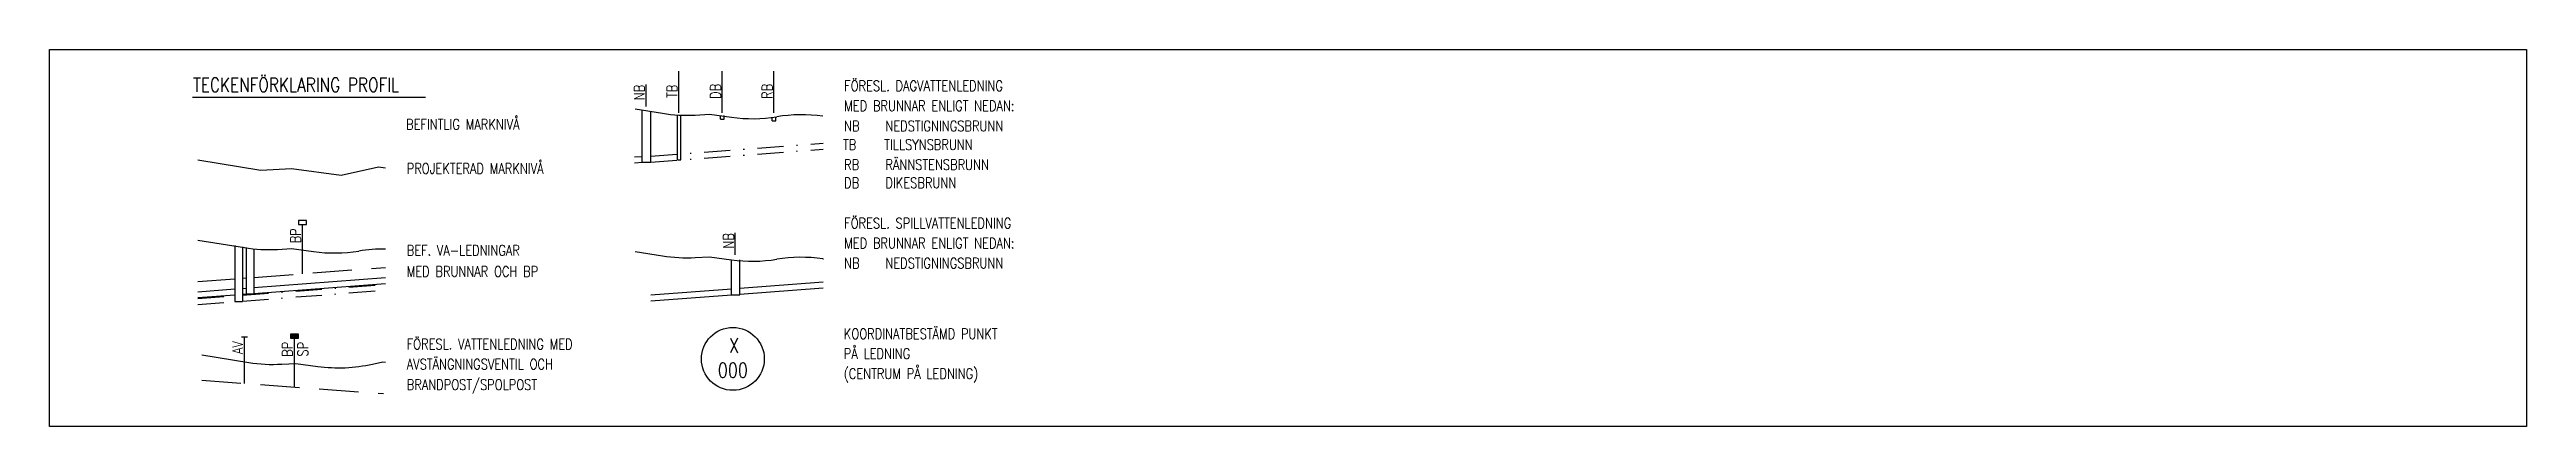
# Model space of a CAD drawing. Header units: metres. Extents: x 139929 to 143267, y 6401995 to 6404511.
# Drawn here: x 140944.1 to 141180.5, y 6404223.3 to 6404259.3 of the extents above; entities that cross this region are included whole.
import ezdxf
from ezdxf.enums import TextEntityAlignment as Align

# ---------------------------------------------------------------- set-up
doc = ezdxf.new("R2010")
doc.units = ezdxf.units.M
for name, pattern in [('CENTERX2', [4, 2.5, -0.5, 0.5, -0.5]), ('DASHDOT', [1, 0.5, -0.25, 0, -0.25]), ('HIDDEN2', [0.1875, 0.125, -0.0625])]:
    doc.linetypes.add(name, pattern=pattern)
for name, color, linetype in [('M-BEF-BRUNNAR-VA', 4, 'Continuous'), ('M-BEF-VA-V', 4, 'HIDDEN2'), ('M-PROFILBLANKETT', 1, 'Continuous'), ('M-PROFILLINJE', 7, 'CENTERX2'), ('M-STOMLINJE', 3, 'Continuous'), ('M-VA-D', 80, 'DASHDOT'), ('M-VA-S', 20, 'Continuous'), ('M-VA-TEXT', 1, 'Continuous'), ('M-VA-V', 140, 'HIDDEN2')]:
    doc.layers.add(name, color=color, linetype=linetype)
doc.layers.add('M-RUTA-400', color=7, linetype='Continuous', plot=False)
doc.styles.add('SIMPLEX8', font='simplex.shx', dxfattribs={"width": 0.8})

msp = doc.modelspace()

# ---------------------------------------------------------------- texts
at = {"layer": 'M-PROFILBLANKETT', "color": 3, "linetype": 'Continuous', "ltscale": 10, "style": 'SIMPLEX8', "width": 0.8}
msp.add_text('TECKENFÖRKLARING PROFIL', height=1.33333, dxfattribs=at).set_placement((140957.76, 6404255.24))
at = {"layer": 'M-PROFILBLANKETT', "style": 'SIMPLEX8', "width": 0.8}
for s, p in [('NB', (141000.848, 6404255.177)), ('TB', (141003.959, 6404255.282)), ('DB', (141008.112, 6404255.282)), ('RB', (141013.042, 6404255.282)), ('NB', (141009.347, 6404241.013)), ('AV', (140962.509, 6404230.805)), ('BP', (140967.253, 6404230.649)), ('SP', (140968.733, 6404230.649))]:
    msp.add_text(s, height=1, rotation=90, dxfattribs=at).set_placement(p, align=Align.CENTER)
at = {"layer": 'M-PROFILBLANKETT', "color": 1, "linetype": 'Continuous', "ltscale": 10, "style": 'SIMPLEX8', "width": 0.8}
for s, p in [('FÖRESL. DAGVATTENLEDNING', (141019.893, 6404255.308)), ('MED BRUNNAR ENLIGT NEDAN:', (141019.893, 6404253.398)), ('BEFINTLIG MARKNIVÅ', (140978.079, 6404251.638)), ('NB', (141019.893, 6404251.467)), ('NEDSTIGNINGSBRUNN', (141023.827, 6404251.467)), ('PROJEKTERAD MARKNIVÅ', (140978.141, 6404247.411)), ('TB', (141019.783, 6404249.692)), ('RB', (141019.893, 6404247.782)), ('TILLSYNSBRUNN', (141023.718, 6404249.692)), ('RÄNNSTENSBRUNN', (141023.827, 6404247.782)), ('DB', (141019.893, 6404246.038)), ('DIKESBRUNN', (141023.827, 6404246.038)), ('FÖRESL. SPILLVATTENLEDNING', (141019.893, 6404242.187)), ('BEF. VA-LEDNINGAR', (140978.141, 6404239.592)), ('MED BRUNNAR ENLIGT NEDAN:', (141019.893, 6404240.278)), ('NB', (141019.893, 6404238.369)), ('NEDSTIGNINGSBRUNN', (141023.827, 6404238.369)), ('MED BRUNNAR OCH BP', (140978.141, 6404237.577)), ('KOORDINATBESTÄMD PUNKT', (141019.86, 6404231.627)), ('AVSTÄNGNINGSVENTIL OCH', (140978.141, 6404228.721)), ('FÖRESL. VATTENLEDNING MED', (140978.141, 6404230.631)), ('PÅ LEDNING', (141019.86, 6404229.721)), ('BRANDPOST/SPOLPOST', (140978.141, 6404226.762)), ('(CENTRUM PÅ LEDNING)', (141019.86, 6404227.815))]:
    msp.add_text(s, height=1, dxfattribs=at).set_placement(p)
at = {"layer": 'M-PROFILBLANKETT', "color": 4, "style": 'SIMPLEX8', "width": 0.8}
msp.add_text('BP', height=1, rotation=90, dxfattribs=at).set_placement((140968.034, 6404241.479), align=Align.CENTER)

# ---------------------------------------------------------------- blocks, each defined once
blk = doc.blocks.new('VA Littera')
blk.add_circle((0, 0), 1.5)
at = {"style": 'SIMPLEX8', "width": 0.8}
for tag, p in [('D/S', (0.05, 0.29)), ('NR', (0, -0.89))]:
    blk.add_attdef(tag, text='', height=0.7, dxfattribs=at).set_placement(p, align=Align.CENTER)
at = {"style": 'SIMPLEX8', "width": 0.8, "flags": 1}
for tag, p in [('LOCKNIVÅ', (1.78, 0.25)), ('VG-NIVÅ', (1.79, -0.67))]:
    blk.add_attdef(tag, p, '', height=0.5, dxfattribs=at)

# ---------------------------------------------------------------- hatches: boundary and pattern name
at = {"layer": 'M-PROFILBLANKETT', "linetype": 'Continuous', "ltscale": 20}
h = msp.add_hatch(dxfattribs=at)
h.set_pattern_fill('ANSI31', color=1, scale=0.666667, style=0)
h.set_pattern_definition([(45, (103533.34043, 6385839.26316), (-0.0589255651, 0.0589255651), [])])
h.paths.add_polyline_path([(140967.036, 6404232.102), (140967.036, 6404231.72), (140967.799, 6404231.72), (140967.799, 6404232.102)])

# ---------------------------------------------------------------- linework, layer by layer
at = {"layer": 'M-BEF-BRUNNAR-VA', "ltscale": 8}
for p, q in [((140961.731, 6404240.543), (140961.731, 6404235.199)), ((140962.461, 6404240.425), (140962.461, 6404235.199)), ((140962.828, 6404240.365), (140962.828, 6404235.928)), ((140963.557, 6404240.247), (140963.557, 6404235.928)), ((140961.731, 6404235.199), (140962.461, 6404235.199)), ((140962.828, 6404235.928), (140963.557, 6404235.928))]:
    msp.add_line(p, q, dxfattribs=at)
at = {"layer": 'M-BEF-VA-V', "ltscale": 30}
for p, q in [((140958.193, 6404237.106), (140961.731, 6404237.374)), ((140962.461, 6404237.43), (140962.828, 6404237.458)), ((140963.557, 6404237.513), (140976.111, 6404238.465))]:
    msp.add_line(p, q, dxfattribs=at)
at = {"layer": 'M-PROFILBLANKETT'}
for p, q in [((141000.998, 6404253.828), (141000.998, 6404255.946)), ((141004.11, 6404253.229), (141004.11, 6404257.206)), ((141008.263, 6404253.229), (141008.263, 6404257.206)), ((141013.193, 6404253.229), (141013.193, 6404257.206)), ((141009.498, 6404239.665), (141009.498, 6404241.782))]:
    msp.add_line(p, q, dxfattribs=at)
at = {"layer": 'M-PROFILBLANKETT', "color": 3, "linetype": 'Continuous', "ltscale": 10}
msp.add_line((140957.705, 6404254.731), (140979.927, 6404254.731), dxfattribs=at)
at = {"layer": 'M-PROFILBLANKETT', "color": 3, "linetype": 'Continuous', "ltscale": 20}
for p, q in [((141000.626, 6404248.508), (141000.626, 6404253.494)), ((141001.44, 6404248.508), (141001.44, 6404253.363)), ((141003.987, 6404248.741), (141003.987, 6404253.028)), ((141004.314, 6404248.741), (141004.314, 6404253.007)), ((141003.987, 6404248.741), (141004.314, 6404248.741)), ((141000.626, 6404248.508), (141001.44, 6404248.508)), ((141009.13, 6404235.853), (141009.13, 6404239.195)), ((141009.943, 6404235.853), (141009.943, 6404239.195)), ((141009.13, 6404235.853), (141009.943, 6404235.853))]:
    msp.add_line(p, q, dxfattribs=at)
at = {"layer": 'M-PROFILBLANKETT', "color": 1, "linetype": 'Continuous', "ltscale": 10}
for p, q in [((141008.099, 6404252.635), (141008.099, 6404252.961)), ((141008.099, 6404252.635), (141008.426, 6404252.635)), ((141008.426, 6404252.635), (141008.426, 6404252.961)), ((141013.03, 6404252.471), (141013.03, 6404252.798)), ((141013.03, 6404252.471), (141013.356, 6404252.471)), ((141013.356, 6404252.471), (141013.356, 6404252.798))]:
    msp.add_line(p, q, dxfattribs=at)
at = {"layer": 'M-PROFILBLANKETT', "color": 4, "linetype": 'Continuous', "ltscale": 20}
for p, q in [((140967.817, 6404242.932), (140967.817, 6404242.551)), ((140968.58, 6404242.932), (140967.817, 6404242.932)), ((140967.817, 6404242.551), (140968.58, 6404242.551)), ((140968.199, 6404237.865), (140968.199, 6404242.551)), ((140968.58, 6404242.551), (140968.58, 6404242.932)), ((140958.193, 6404241.081), (140962.659, 6404240.357)), ((140965.799, 6404240.192), (140967.152, 6404240.267)), ((140967.152, 6404240.267), (140969.245, 6404239.979))]:
    msp.add_line(p, q, dxfattribs=at)
at = {"layer": 'M-PROFILBLANKETT', "color": 1, "linetype": 'Continuous', "ltscale": 20}
for p, q in [((140967.036, 6404232.102), (140967.036, 6404231.72)), ((140967.799, 6404232.102), (140967.036, 6404232.102)), ((140967.799, 6404231.72), (140967.799, 6404232.102)), ((140962.368, 6404231.821), (140962.951, 6404231.821)), ((140962.66, 6404227.383), (140962.66, 6404231.821)), ((140967.036, 6404231.72), (140967.799, 6404231.72)), ((140967.417, 6404227.035), (140967.417, 6404231.72))]:
    msp.add_line(p, q, dxfattribs=at)
at = {"layer": 'M-PROFILBLANKETT', "color": 4, "linetype": 'Continuous', "ltscale": 20}
for centre, start, end in [((140964.991, 6404254.753), 260.79694, 273.17703), ((140971.236, 6404254.425), 262.15351, 279.21267), ((140975.906, 6404225.635), 89.19264, 99.21267)]:
    msp.add_arc(centre, 14.583, start, end, dxfattribs=at)
at = {"layer": 'M-PROFILLINJE', "color": 3, "linetype": 'Continuous', "lineweight": 30}
for p, q in [((140958.193, 6404248.736), (140964.22, 6404247.76)), ((140964.22, 6404247.76), (140967.152, 6404247.922)), ((140967.152, 6404247.922), (140971.876, 6404247.271)), ((140971.876, 6404247.271), (140975.459, 6404248.085)), ((140975.459, 6404248.085), (140976.111, 6404247.992))]:
    msp.add_line(p, q, dxfattribs=at)
at = {"layer": 'M-RUTA-400'}
msp.add_lwpolyline([(140944.052, 6404259.279), (141180.452, 6404259.279), (141180.452, 6404223.271), (140944.052, 6404223.271)], close=True, dxfattribs=at)
at = {"layer": 'M-STOMLINJE'}
for p, q in [((140999.933, 6404253.607), (141002.544, 6404253.184)), ((141005.684, 6404253.018), (141007.037, 6404253.094)), ((141007.037, 6404253.094), (141009.13, 6404252.805)), ((140999.933, 6404239.996), (141002.544, 6404239.574)), ((141005.684, 6404239.408), (141007.037, 6404239.483)), ((141007.037, 6404239.483), (141009.13, 6404239.195)), ((141017.851, 6404239.288), (141017.933, 6404239.276)), ((140958.602, 6404230.114), (140963.067, 6404229.391)), ((140966.208, 6404229.226), (140967.561, 6404229.301)), ((140967.561, 6404229.301), (140969.654, 6404229.012)), ((140974.874, 6404229.238), (140975.868, 6404229.463)), ((140975.868, 6404229.463), (140976.111, 6404229.429))]:
    msp.add_line(p, q, dxfattribs=at)
for centre, start, end in [((141004.876, 6404267.579), 260.79694, 273.17703), ((141011.121, 6404267.252), 262.15351, 279.21267), ((141015.79, 6404238.461), 81.87696, 99.21267), ((141004.876, 6404253.969), 260.79694, 273.17703), ((141011.121, 6404253.642), 262.15351, 279.21267), ((141015.79, 6404224.851), 81.87696, 99.21267), ((140965.4, 6404243.786), 260.79694, 273.17703), ((140971.645, 6404243.459), 262.15351, 282.79338)]:
    msp.add_arc(centre, 14.583, start, end, dxfattribs=at)
at = {"layer": 'M-VA-D', "ltscale": 5}
for p, q in [((140999.881, 6404249.015), (141000.626, 6404249.072)), ((141001.44, 6404249.087), (141017.886, 6404250.334)), ((141001.44, 6404248.523), (141017.886, 6404249.77)), ((140999.881, 6404248.452), (141000.626, 6404248.508))]:
    msp.add_line(p, q, dxfattribs=at)
at = {"layer": 'M-VA-D', "color": 4, "ltscale": 5}
for p, q in [((140962.461, 6404235.818), (140976.111, 6404236.853)), ((140958.193, 6404235.494), (140961.731, 6404235.763)), ((140958.193, 6404234.931), (140961.731, 6404235.199)), ((140962.461, 6404235.254), (140976.111, 6404236.29))]:
    msp.add_line(p, q, dxfattribs=at)
at = {"layer": 'M-VA-D', "color": 4, "linetype": 'Continuous', "ltscale": 5}
for p, q in [((140963.557, 6404236.547), (140976.111, 6404237.499)), ((140963.557, 6404235.984), (140976.111, 6404236.936)), ((140958.193, 6404236.14), (140961.731, 6404236.409)), ((140958.193, 6404235.577), (140961.731, 6404235.845)), ((140962.461, 6404236.464), (140962.828, 6404236.492)), ((140962.461, 6404235.9), (140962.828, 6404235.928))]:
    msp.add_line(p, q, dxfattribs=at)
at = {"layer": 'M-VA-S', "color": 1, "linetype": 'Continuous'}
for p, q in [((141009.943, 6404236.478), (141017.886, 6404237.08)), ((141001.44, 6404235.833), (141009.13, 6404236.416)), ((141001.44, 6404235.269), (141009.13, 6404235.853)), ((141009.943, 6404235.914), (141017.886, 6404236.517))]:
    msp.add_line(p, q, dxfattribs=at)
at = {"layer": 'M-VA-V', "ltscale": 30}
msp.add_line((140958.573, 6404227.681), (140975.914, 6404226.414), dxfattribs=at)

# ---------------------------------------------------------------- block references
at = {"layer": 'M-VA-TEXT', "xscale": 2, "yscale": 2}
msp.add_blockref('VA Littera', (141009.271, 6404229.727), dxfattribs=at).add_auto_attribs({'D/S': 'X', 'NR': '000'})

msp.set_redraw_order([(e.dxf.handle, doc.entitydb.next_handle()) for e in msp.query("TEXT MTEXT ATTDEF DIMENSION ARC_DIMENSION")])  # texts and dimensions are drawn at this point

doc.saveas('drawing.dxf')
